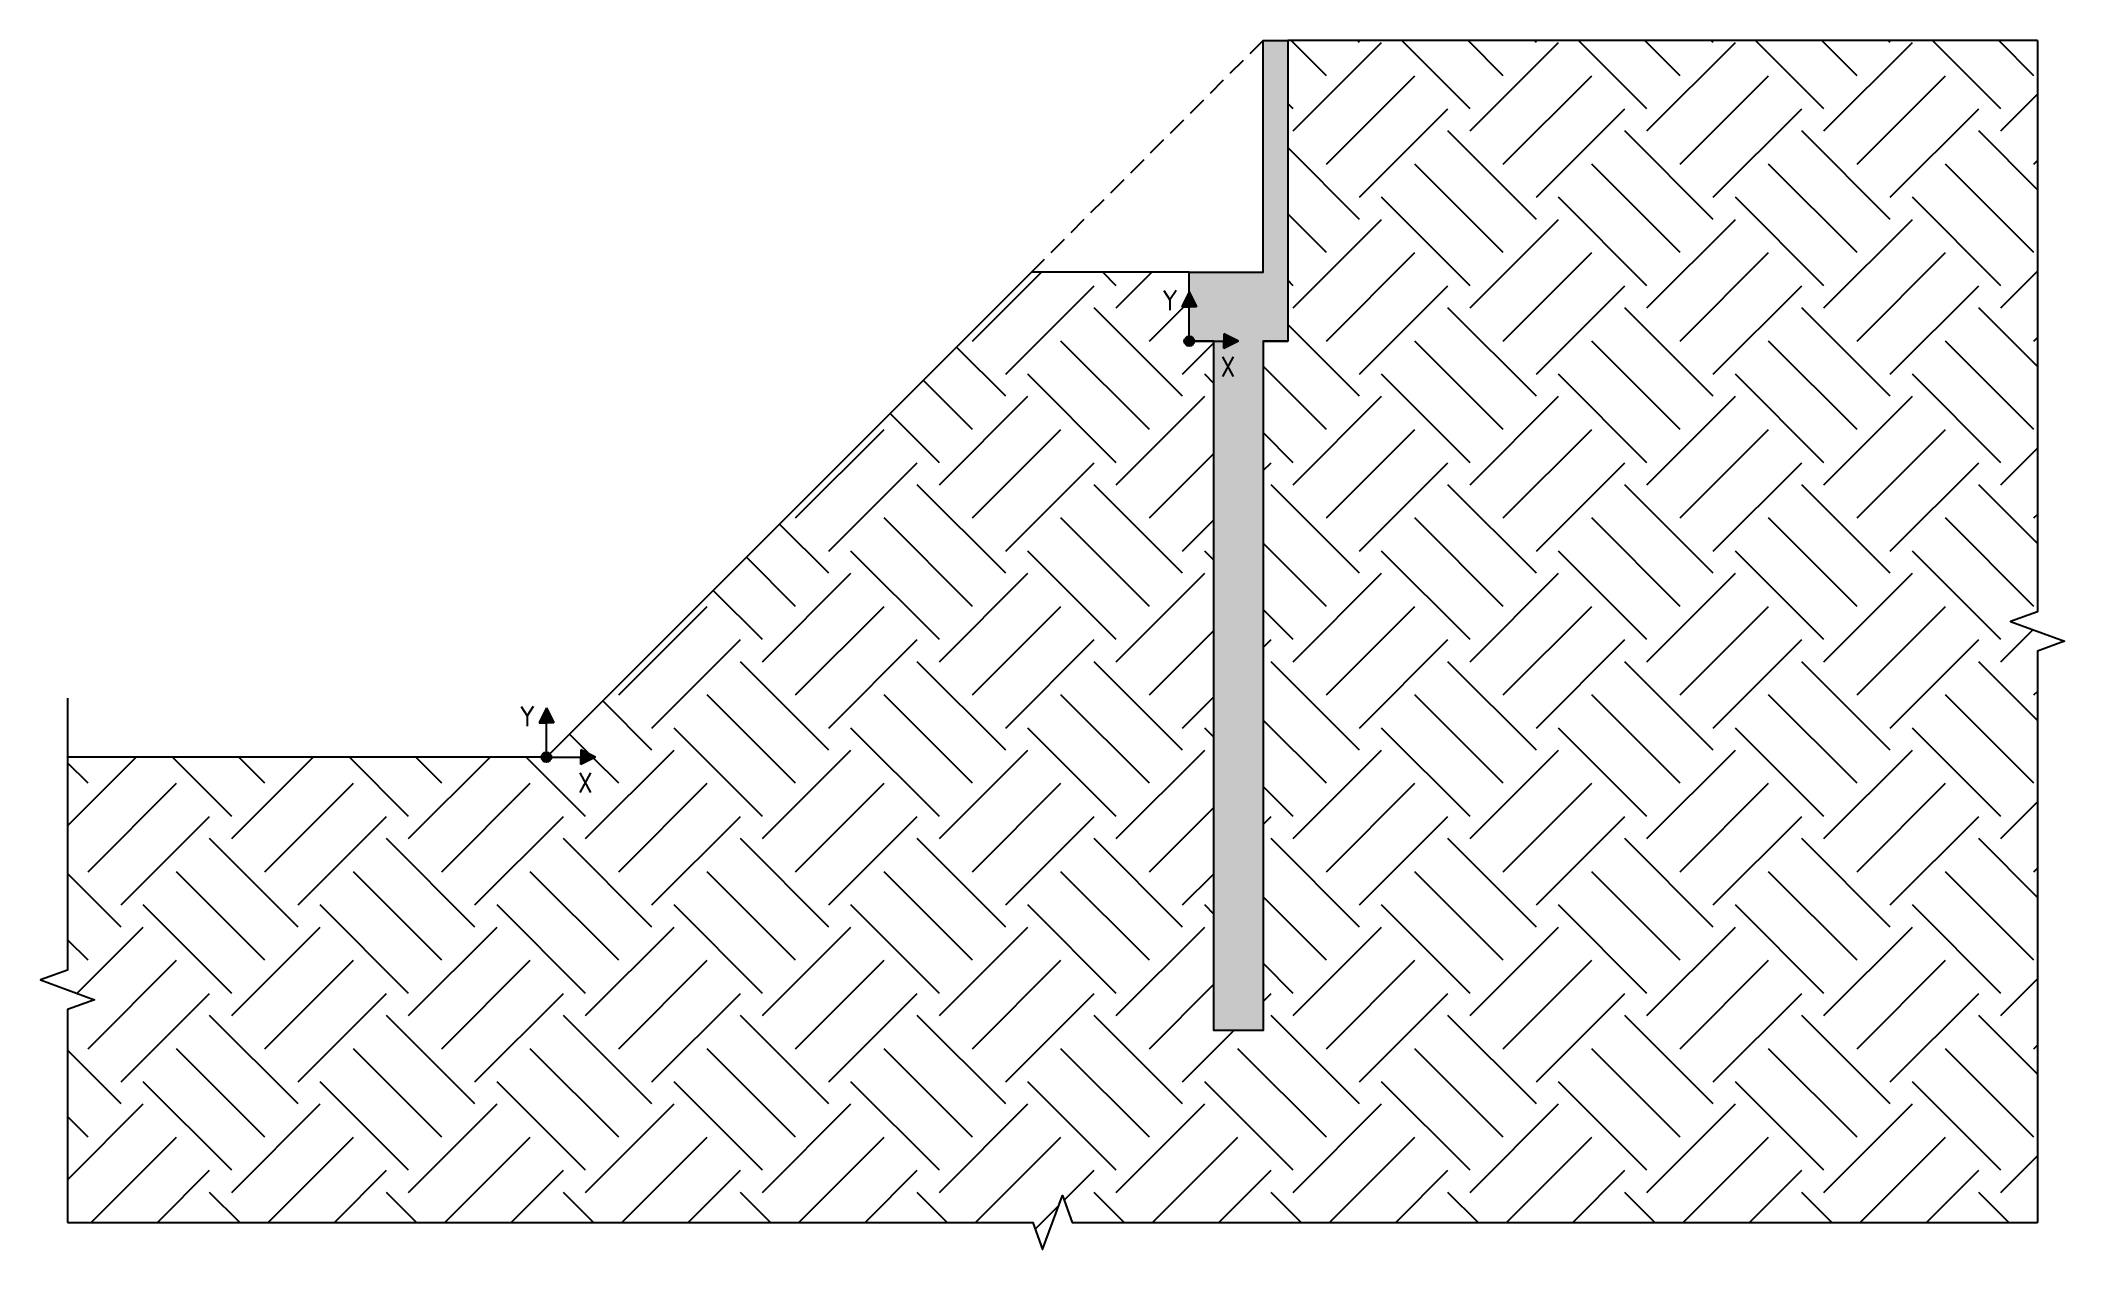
# Model space of a CAD drawing. Header units: millimetres. Extents: x -137513 to 317531, y -53692 to 125625.
# Drawn here: x 224666 to 265765, y -53692 to -29142 of the extents above; entities that cross this region are included whole.
import ezdxf

# ---------------------------------------------------------------- set-up
doc = ezdxf.new("R2010")
doc.units = ezdxf.units.MM
doc.linetypes.add('DASHED', pattern=[19.05, 12.7, -6.35])
for name, color, linetype in [('04', 4, 'Continuous'), ('05', 5, 'Continuous'), ('07', 7, 'Continuous'), ('08', 8, 'Continuous'), ('Concreto_09', 9, 'Continuous'), ('Coordinates_03', 3, 'Continuous'), ('Coordinates_06', 6, 'Continuous'), ('Soil_27', 27, 'Continuous')]:
    doc.layers.add(name, color=color, linetype=linetype)
doc.styles.add('Romans', font='romans.shx', dxfattribs={"width": 0.9, "height": 400})

msp = doc.modelspace()

# ---------------------------------------------------------------- texts
at = {"layer": 'Coordinates_03', "style": 'Romans', "width": 0.9}
for s, p in [('Y', (247461.2, -34617.7)), ('X', (248622.8, -35967.8))]:
    msp.add_text(s, height=400, dxfattribs=at).set_placement(p)
at = {"layer": 'Coordinates_06', "style": 'Romans', "width": 0.9}
for s, p in [('Y', (234408.6, -43065.1)), ('X', (235570.3, -44415.2))]:
    msp.add_text(s, height=400, dxfattribs=at).set_placement(p)

# ---------------------------------------------------------------- hatches: boundary and pattern name
at = {"layer": 'Concreto_09'}
h = msp.add_hatch(dxfattribs=at)
h.set_pattern_fill('AR-CONC', color=256, scale=4)
h.set_pattern_definition([(50, (178094.2, -49142.23), (728.7387, -63.7563), [76.2, -838.2]), (355, (178094.2, -49142.2), (-140.974, 764.2274), [60.96, -670.562]), (100.4514, (178154.9, -49147.55), (587.765, 700.471), [64.76, -712.361]), (46.1842, (178094.2, -48939), (1084.316, -168.169), [114.3, -1257.3]), (96.6356, (178184.6, -48953), (949.617, 989.704), [97.14, -1068.542]), (351.1842, (178094.2, -48939), (949.617, 989.704), [91.44, -1005.839]), (21, (178195.8, -48989.83), (606.4576, -409.061), [76.2, -838.2]), (326, (178195.8, -48989.8), (247.208, 736.752), [60.96, -670.56]), (71.4514, (178246.3, -49023.9), (853.666, 327.691), [64.76, -712.36]), (37.5, (178094.2, -49142.23), (12.3544, 338.2202), [0, -662.432, 0, -680.72, 0, -673.1]), (7.5, (178094.2, -49142.23), (267.2787, 400.7223), [0, -388.112, 0, -647.192, 0, -256.54]), (327.5, (177867.63, -49142.23), (542.3624, -22.915), [0, -254, 0, -792.48, 0, -1051.56]), (317.5, (177766.03, -49142.23), (592.5167, 101.706), [0, -330.2, 0, -526.288, 0, -746.76])])
h.paths.add_polyline_path([(249491.7, -35247.4), (249491.7, -49247.4), (248491.7, -49247.4), (248491.7, -35247.4), (247991.7, -35247.4), (247991.7, -33847.4), (249491.7, -33847.4), (249491.7, -29142.2), (249991.7, -29142.2), (249991.7, -35247.4)], flags=17)
h.paths.add_polyline_path([(249491.7, -35247.4), (249991.7, -35247.4)], flags=0)
at = {"layer": 'Coordinates_03', "transparency": 33554534}
h = msp.add_hatch(color=256, dxfattribs=at)
h.dxf.hatch_style = 1
h.paths.add_polyline_path([(247991.7, -34247.4), (247841.7, -34547.4), (247991.7, -34547.4), (248141.7, -34547.4)])
h = msp.add_hatch(color=256, dxfattribs=at)
h.dxf.hatch_style = 1
h.paths.add_polyline_path([(248091.7, -35247.4), (247991.7, -35247.4), (247991.7, -35147.4, 0.4142136), (247891.7, -35247.4, 1)])
h = msp.add_hatch(color=256, dxfattribs=at)
h.dxf.hatch_style = 1
h.paths.add_polyline_path([(247991.7, -35147.4), (247991.7, -35247.4), (248091.7, -35247.4, 0.4142136)], flags=17)
h = msp.add_hatch(color=256, dxfattribs=at)
h.dxf.hatch_style = 1
h.paths.add_polyline_path([(248691.7, -35097.4), (248691.7, -35247.4), (248691.7, -35397.4), (248991.7, -35247.4)])
at = {"layer": 'Coordinates_06', "transparency": 33554534}
h = msp.add_hatch(color=256, dxfattribs=at)
h.dxf.hatch_style = 1
h.paths.add_polyline_path([(234939.2, -42694.8), (234789.2, -42994.8), (234939.2, -42994.8), (235089.2, -42994.8)])
h = msp.add_hatch(color=256, dxfattribs=at)
h.dxf.hatch_style = 1
h.paths.add_polyline_path([(235639.2, -43544.8), (235639.2, -43694.8), (235639.2, -43844.8), (235939.2, -43694.8)])
h = msp.add_hatch(color=256, dxfattribs=at)
h.dxf.hatch_style = 1
h.paths.add_polyline_path([(235039.2, -43694.8), (234939.2, -43694.8), (234939.2, -43594.8, 0.4142136), (234839.2, -43694.8, 1)])
h = msp.add_hatch(color=256, dxfattribs=at)
h.dxf.hatch_style = 1
h.paths.add_polyline_path([(234939.2, -43594.8), (234939.2, -43694.8), (235039.2, -43694.8, 0.4142136)], flags=17)
at = {"layer": 'Soil_27'}
h = msp.add_hatch(dxfattribs=at)
h.set_pattern_fill('EARTH', color=256, scale=400, angle=45)
h.paths.add_polyline_path([(248491.7, -35247.4), (248091.7, -35247.4, -1), (247891.7, -35247.4, -0.4142136), (247991.7, -35147.4), (247991.7, -34547.4), (247841.7, -34547.4), (247991.7, -34247.4), (247991.7, -33847.4), (244786.6, -33847.4), (235009.9, -43624.1, -0.1989124), (235039.2, -43694.8), (235639.2, -43694.8), (235639.2, -43544.8), (235939.2, -43694.8), (235639.2, -43844.8), (235639.2, -43694.8), (235039.2, -43694.8, -1), (234839.2, -43694.8), (225215.5, -43694.8), (225215.5, -48018.5), (224666, -48218.5), (225764.9, -48618.5), (225215.5, -48818.5), (225215.5, -53142.2), (244815.5, -53142.2), (245015.5, -53691.7), (245415.5, -52592.7), (245615.5, -53142.2), (265215.5, -53142.2), (265215.5, -41542.2), (265764.9, -41342.2), (264666, -40942.2), (265215.5, -40742.2), (265215.5, -29142.2), (249991.7, -29142.2), (249991.7, -35247.4), (249491.7, -35247.4), (249491.7, -49247.4), (248491.7, -49247.4)])
h.paths.add_polyline_path([(247378.3, -34717.7), (247852.6, -34717.7), (247852.6, -34117.7), (247378.3, -34117.7)], flags=24)
h.paths.add_polyline_path([(235521.7, -44515.2), (235961.7, -44515.2), (235961.7, -43915.2), (235521.7, -43915.2)], flags=24)

# ---------------------------------------------------------------- linework, layer by layer
at = {"layer": '04'}
for p, q in [((265215.5, -29142.2), (249991.7, -29142.2)), ((244786.6, -33847.4), (234939.2, -43694.8)), ((247991.7, -33847.4), (244786.6, -33847.4)), ((234939.2, -43694.8), (225215.5, -43694.8))]:
    msp.add_line(p, q, dxfattribs=at)
at = {"layer": '05'}
msp.add_lwpolyline([(249491.7, -35247.4), (249491.7, -49247.4), (248491.7, -49247.4), (248491.7, -35247.4), (247991.7, -35247.4), (247991.7, -33847.4), (249491.7, -33847.4), (249491.7, -29142.2), (249991.7, -29142.2), (249991.7, -35247.4), (249491.7, -35247.4), (249991.7, -35247.4)], dxfattribs=at)
at = {"layer": '07', "linetype": 'DASHED', "ltscale": 30, "transparency": 33554559}
msp.add_line((249491.7, -29142.2), (244786.6, -33847.4), dxfattribs=at)
at = {"layer": '08', "linetype": 'Continuous'}
for points in [[(265215.5, -29142.2), (265215.5, -40742.2), (264666, -40942.2), (265764.9, -41342.2), (265215.5, -41542.2), (265215.5, -53142.2)], [(225215.5, -42494.8), (225215.5, -48018.5), (224666, -48218.5), (225764.9, -48618.5), (225215.5, -48818.5), (225215.5, -53142.2)], [(225215.5, -53142.2), (244815.5, -53142.2), (245015.5, -53691.7), (245415.5, -52592.7), (245615.5, -53142.2), (265215.5, -53142.2)]]:
    msp.add_lwpolyline(points, dxfattribs=at)
at = {"layer": 'Coordinates_03'}
for p, q in [((247991.7, -34247.4), (247841.7, -34547.4)), ((247991.7, -34247.4), (248141.7, -34547.4)), ((247841.7, -34547.4), (247991.7, -34547.4)), ((247991.7, -35247.4), (247991.7, -34547.4)), ((248141.7, -34547.4), (247991.7, -34547.4)), ((247991.7, -35247.4), (248691.7, -35247.4)), ((248991.7, -35247.4), (248691.7, -35097.4)), ((248691.7, -35097.4), (248691.7, -35247.4)), ((248991.7, -35247.4), (248691.7, -35397.4)), ((248691.7, -35397.4), (248691.7, -35247.4))]:
    msp.add_line(p, q, dxfattribs=at)
msp.add_circle((247991.7, -35247.4), 100, dxfattribs=at)
at = {"layer": 'Coordinates_06'}
for p, q in [((234939.2, -42694.8), (234789.2, -42994.8)), ((234939.2, -42694.8), (235089.2, -42994.8)), ((234789.2, -42994.8), (234939.2, -42994.8)), ((234939.2, -43694.8), (234939.2, -42994.8)), ((235089.2, -42994.8), (234939.2, -42994.8)), ((235939.2, -43694.8), (235639.2, -43544.8)), ((235639.2, -43544.8), (235639.2, -43694.8)), ((234939.2, -43694.8), (235639.2, -43694.8)), ((235939.2, -43694.8), (235639.2, -43844.8)), ((235639.2, -43844.8), (235639.2, -43694.8))]:
    msp.add_line(p, q, dxfattribs=at)
msp.add_circle((234939.2, -43694.8), 100, dxfattribs=at)

msp.set_redraw_order([(e.dxf.handle, doc.entitydb.next_handle()) for e in msp.query("TEXT MTEXT ATTDEF DIMENSION ARC_DIMENSION")])  # texts and dimensions are drawn at this point

doc.saveas('drawing.dxf')
